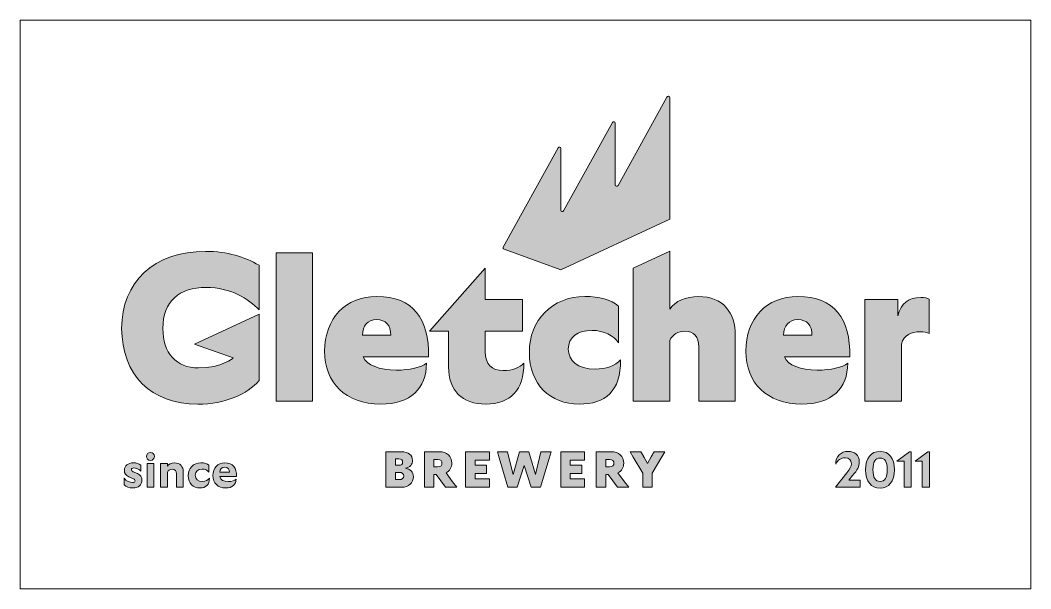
# Model space of a CAD drawing. Header units: millimetres. Extents: x 1288 to 1677, y -141 to 78.
import ezdxf

# ---------------------------------------------------------------- set-up
doc = ezdxf.new("R2010")
doc.units = ezdxf.units.MM
doc.header["$MEASUREMENT"] = 0
doc.layers.add('logo', color=7, linetype='Continuous', lineweight=0)
doc.layers.add('setka', color=7, linetype='Continuous', lineweight=0)

# ---------------------------------------------------------------- blocks, each defined once
blk = doc.blocks.new('Block_1')
at = {"layer": 'logo', "transparency": 33554687}
h = blk.add_hatch(color=7, dxfattribs=at)
h.dxf.hatch_style = 2
edge = h.paths.add_edge_path()
edge.add_spline(control_points=[(1434.13, -99.41), (1435, -99.41), (1435.66, -98.89), (1435.66, -98.02), (1435.66, -97.16), (1435, -96.64), (1434.13, -96.64), (1434.13, -96.64), (1432.53, -96.64), (1432.53, -96.64), (1432.53, -96.64), (1432.53, -99.41), (1432.53, -99.41), (1432.53, -99.41), (1434.13, -99.41), (1434.13, -99.41)], knot_values=[0, 0, 0, 0, 1, 1, 1, 2, 2, 2, 3, 3, 3, 4, 4, 4, 5, 5, 5, 5], degree=3, periodic=0)
edge = h.paths.add_edge_path()
edge.add_spline(control_points=[(1433.8, -93.9), (1434.82, -93.9), (1435.23, -93.39), (1435.23, -92.65), (1435.23, -91.9), (1434.82, -91.4), (1433.8, -91.4), (1433.8, -91.4), (1432.53, -91.4), (1432.53, -91.4), (1432.53, -91.4), (1432.53, -93.9), (1432.53, -93.9), (1432.53, -93.9), (1433.8, -93.9), (1433.8, -93.9)], knot_values=[0, 0, 0, 0, 1, 1, 1, 2, 2, 2, 3, 3, 3, 4, 4, 4, 5, 5, 5, 5], degree=3, periodic=0)
edge = h.paths.add_edge_path()
edge.add_spline(control_points=[(1428.82, -100.66), (1428.82, -100.66), (1428.82, -90.38), (1428.82, -90.38), (1428.82, -90.38), (1428.82, -88.68), (1428.82, -88.68), (1428.82, -88.68), (1434.74, -88.68), (1434.74, -88.68), (1437.54, -88.68), (1439.04, -89.91), (1439.04, -92), (1439.04, -93.39), (1438.2, -94.82), (1436.36, -95.07), (1438.38, -95.31), (1439.41, -96.66), (1439.41, -98.22), (1439.41, -100.72), (1437.73, -102.37), (1434.72, -102.37), (1434.72, -102.37), (1428.82, -102.37), (1428.82, -102.37), (1428.82, -102.37), (1428.82, -100.66), (1428.82, -100.66)], knot_values=[0, 0, 0, 0, 1, 1, 1, 2, 2, 2, 3, 3, 3, 4, 4, 4, 5, 5, 5, 6, 6, 6, 7, 7, 7, 8, 8, 8, 9, 9, 9, 9], degree=3, periodic=0)
h = blk.add_hatch(color=7, dxfattribs=at)
h.dxf.hatch_style = 2
edge = h.paths.add_edge_path()
edge.add_spline(control_points=[(1448.72, -94.45), (1450.01, -94.45), (1450.42, -93.84), (1450.42, -93.06), (1450.42, -92.28), (1450.01, -91.67), (1448.72, -91.67), (1448.72, -91.67), (1447.31, -91.67), (1447.31, -91.67), (1447.31, -91.67), (1447.31, -94.45), (1447.31, -94.45), (1447.31, -94.45), (1448.72, -94.45), (1448.72, -94.45)], knot_values=[0, 0, 0, 0, 1, 1, 1, 2, 2, 2, 3, 3, 3, 4, 4, 4, 5, 5, 5, 5], degree=3, periodic=0)
edge = h.paths.add_edge_path()
edge.add_spline(control_points=[(1443.62, -100.66), (1443.62, -100.66), (1443.62, -90.38), (1443.62, -90.38), (1443.62, -90.38), (1443.62, -88.68), (1443.62, -88.68), (1443.62, -88.68), (1449.41, -88.68), (1449.41, -88.68), (1452.26, -88.68), (1454.22, -90.54), (1454.22, -93.06), (1454.22, -94.72), (1453.36, -96.11), (1451.97, -96.85), (1451.97, -96.85), (1454.51, -100.22), (1454.51, -100.22), (1454.51, -100.22), (1456.13, -102.37), (1456.13, -102.37), (1456.13, -102.37), (1451.75, -102.37), (1451.75, -102.37), (1451.75, -102.37), (1448.21, -97.44), (1448.21, -97.44), (1448.21, -97.44), (1447.31, -97.44), (1447.31, -97.44), (1447.31, -97.44), (1447.31, -100.43), (1447.31, -100.43), (1447.31, -100.43), (1447.31, -102.37), (1447.31, -102.37), (1447.31, -102.37), (1443.62, -102.37), (1443.62, -102.37), (1443.62, -102.37), (1443.62, -100.66), (1443.62, -100.66)], knot_values=[0, 0, 0, 0, 1, 1, 1, 2, 2, 2, 3, 3, 3, 4, 4, 4, 5, 5, 5, 6, 6, 6, 7, 7, 7, 8, 8, 8, 9, 9, 9, 10, 10, 10, 11, 11, 11, 12, 12, 12, 13, 13, 13, 14, 14, 14, 14], degree=3, periodic=0)
h = blk.add_hatch(color=7, dxfattribs=at)
h.dxf.hatch_style = 2
edge = h.paths.add_edge_path()
edge.add_spline(control_points=[(1459.46, -100.66), (1459.46, -100.66), (1459.46, -90.38), (1459.46, -90.38), (1459.46, -90.38), (1459.46, -88.68), (1459.46, -88.68), (1459.46, -88.68), (1468.69, -88.68), (1468.69, -88.68), (1468.69, -88.68), (1468.69, -91.96), (1468.69, -91.96), (1468.69, -91.96), (1465.99, -91.96), (1465.99, -91.96), (1465.99, -91.96), (1463.15, -91.96), (1463.15, -91.96), (1463.15, -91.96), (1463.15, -93.8), (1463.15, -93.8), (1463.15, -93.8), (1465.62, -93.8), (1465.62, -93.8), (1465.62, -93.8), (1467.59, -93.8), (1467.59, -93.8), (1467.59, -93.8), (1467.59, -97.09), (1467.59, -97.09), (1467.59, -97.09), (1465.58, -97.09), (1465.58, -97.09), (1465.58, -97.09), (1463.15, -97.09), (1463.15, -97.09), (1463.15, -97.09), (1463.15, -99.08), (1463.15, -99.08), (1463.15, -99.08), (1465.71, -99.08), (1465.71, -99.08), (1465.71, -99.08), (1468.69, -99.08), (1468.69, -99.08), (1468.69, -99.08), (1468.69, -102.37), (1468.69, -102.37), (1468.69, -102.37), (1459.46, -102.37), (1459.46, -102.37), (1459.46, -102.37), (1459.46, -100.66), (1459.46, -100.66)], knot_values=[0, 0, 0, 0, 1, 1, 1, 2, 2, 2, 3, 3, 3, 4, 4, 4, 5, 5, 5, 6, 6, 6, 7, 7, 7, 8, 8, 8, 9, 9, 9, 10, 10, 10, 11, 11, 11, 12, 12, 12, 13, 13, 13, 14, 14, 14, 15, 15, 15, 16, 16, 16, 17, 17, 17, 18, 18, 18, 18], degree=3, periodic=0)
h = blk.add_hatch(color=7, dxfattribs=at)
h.dxf.hatch_style = 2
edge = h.paths.add_edge_path()
edge.add_spline(control_points=[(1471.81, -88.68), (1471.81, -88.68), (1475.71, -88.68), (1475.71, -88.68), (1475.71, -88.68), (1476.23, -90.91), (1476.23, -90.91), (1476.23, -90.91), (1477.8, -97.5), (1477.8, -97.5), (1477.8, -97.5), (1480.36, -88.68), (1480.36, -88.68), (1480.36, -88.68), (1483.92, -88.68), (1483.92, -88.68), (1483.92, -88.68), (1486.48, -97.5), (1486.48, -97.5), (1486.48, -97.5), (1488.04, -90.91), (1488.04, -90.91), (1488.04, -90.91), (1488.57, -88.68), (1488.57, -88.68), (1488.57, -88.68), (1492.46, -88.68), (1492.46, -88.68), (1492.46, -88.68), (1491.68, -91.32), (1491.68, -91.32), (1491.68, -91.32), (1488.42, -102.37), (1488.42, -102.37), (1488.42, -102.37), (1484.86, -102.37), (1484.86, -102.37), (1484.86, -102.37), (1482.14, -93.94), (1482.14, -93.94), (1482.14, -93.94), (1479.42, -102.37), (1479.42, -102.37), (1479.42, -102.37), (1475.86, -102.37), (1475.86, -102.37), (1475.86, -102.37), (1472.5, -90.99), (1472.5, -90.99), (1472.5, -90.99), (1471.81, -88.68), (1471.81, -88.68)], knot_values=[0, 0, 0, 0, 1, 1, 1, 2, 2, 2, 3, 3, 3, 4, 4, 4, 5, 5, 5, 6, 6, 6, 7, 7, 7, 8, 8, 8, 9, 9, 9, 10, 10, 10, 11, 11, 11, 12, 12, 12, 13, 13, 13, 14, 14, 14, 15, 15, 15, 16, 16, 16, 17, 17, 17, 17], degree=3, periodic=0)
h = blk.add_hatch(color=7, dxfattribs=at)
h.dxf.hatch_style = 2
edge = h.paths.add_edge_path()
edge.add_spline(control_points=[(1496.18, -100.66), (1496.18, -100.66), (1496.18, -90.38), (1496.18, -90.38), (1496.18, -90.38), (1496.18, -88.68), (1496.18, -88.68), (1496.18, -88.68), (1505.41, -88.68), (1505.41, -88.68), (1505.41, -88.68), (1505.41, -91.96), (1505.41, -91.96), (1505.41, -91.96), (1502.71, -91.96), (1502.71, -91.96), (1502.71, -91.96), (1499.87, -91.96), (1499.87, -91.96), (1499.87, -91.96), (1499.87, -93.8), (1499.87, -93.8), (1499.87, -93.8), (1502.34, -93.8), (1502.34, -93.8), (1502.34, -93.8), (1504.31, -93.8), (1504.31, -93.8), (1504.31, -93.8), (1504.31, -97.09), (1504.31, -97.09), (1504.31, -97.09), (1502.3, -97.09), (1502.3, -97.09), (1502.3, -97.09), (1499.87, -97.09), (1499.87, -97.09), (1499.87, -97.09), (1499.87, -99.08), (1499.87, -99.08), (1499.87, -99.08), (1502.44, -99.08), (1502.44, -99.08), (1502.44, -99.08), (1505.41, -99.08), (1505.41, -99.08), (1505.41, -99.08), (1505.41, -102.37), (1505.41, -102.37), (1505.41, -102.37), (1496.18, -102.37), (1496.18, -102.37), (1496.18, -102.37), (1496.18, -100.66), (1496.18, -100.66)], knot_values=[0, 0, 0, 0, 1, 1, 1, 2, 2, 2, 3, 3, 3, 4, 4, 4, 5, 5, 5, 6, 6, 6, 7, 7, 7, 8, 8, 8, 9, 9, 9, 10, 10, 10, 11, 11, 11, 12, 12, 12, 13, 13, 13, 14, 14, 14, 15, 15, 15, 16, 16, 16, 17, 17, 17, 18, 18, 18, 18], degree=3, periodic=0)
h = blk.add_hatch(color=7, dxfattribs=at)
h.dxf.hatch_style = 2
edge = h.paths.add_edge_path()
edge.add_spline(control_points=[(1515.01, -94.45), (1516.3, -94.45), (1516.71, -93.84), (1516.71, -93.06), (1516.71, -92.28), (1516.3, -91.67), (1515.01, -91.67), (1515.01, -91.67), (1513.6, -91.67), (1513.6, -91.67), (1513.6, -91.67), (1513.6, -94.45), (1513.6, -94.45), (1513.6, -94.45), (1515.01, -94.45), (1515.01, -94.45)], knot_values=[0, 0, 0, 0, 1, 1, 1, 2, 2, 2, 3, 3, 3, 4, 4, 4, 5, 5, 5, 5], degree=3, periodic=0)
edge = h.paths.add_edge_path()
edge.add_spline(control_points=[(1509.9, -100.66), (1509.9, -100.66), (1509.9, -90.38), (1509.9, -90.38), (1509.9, -90.38), (1509.9, -88.68), (1509.9, -88.68), (1509.9, -88.68), (1515.69, -88.68), (1515.69, -88.68), (1518.55, -88.68), (1520.5, -90.54), (1520.5, -93.06), (1520.5, -94.72), (1519.64, -96.11), (1518.25, -96.85), (1518.25, -96.85), (1520.8, -100.22), (1520.8, -100.22), (1520.8, -100.22), (1522.42, -102.37), (1522.42, -102.37), (1522.42, -102.37), (1518.04, -102.37), (1518.04, -102.37), (1518.04, -102.37), (1514.5, -97.44), (1514.5, -97.44), (1514.5, -97.44), (1513.6, -97.44), (1513.6, -97.44), (1513.6, -97.44), (1513.6, -100.43), (1513.6, -100.43), (1513.6, -100.43), (1513.6, -102.37), (1513.6, -102.37), (1513.6, -102.37), (1509.9, -102.37), (1509.9, -102.37), (1509.9, -102.37), (1509.9, -100.66), (1509.9, -100.66)], knot_values=[0, 0, 0, 0, 1, 1, 1, 2, 2, 2, 3, 3, 3, 4, 4, 4, 5, 5, 5, 6, 6, 6, 7, 7, 7, 8, 8, 8, 9, 9, 9, 10, 10, 10, 11, 11, 11, 12, 12, 12, 13, 13, 13, 14, 14, 14, 14], degree=3, periodic=0)
h = blk.add_hatch(color=7, dxfattribs=at)
h.dxf.hatch_style = 2
edge = h.paths.add_edge_path()
edge.add_spline(control_points=[(1527.8, -100.45), (1527.8, -100.45), (1527.8, -96.93), (1527.8, -96.93), (1527.8, -96.93), (1524.16, -90.79), (1524.16, -90.79), (1524.16, -90.79), (1522.91, -88.68), (1522.91, -88.68), (1522.91, -88.68), (1527.09, -88.68), (1527.09, -88.68), (1527.09, -88.68), (1527.95, -90.18), (1527.95, -90.18), (1527.95, -90.18), (1527.95, -90.18), (1528.34, -90.87), (1528.34, -90.87), (1529.65, -93.16), (1529.65, -93.16), (1529.65, -93.16), (1531.1, -90.63), (1531.1, -90.63), (1531.1, -90.63), (1531.43, -90.05), (1531.43, -90.05), (1531.43, -90.05), (1531.43, -90.05), (1532.22, -88.68), (1532.22, -88.68), (1536.38, -88.68), (1536.38, -88.68), (1536.38, -88.68), (1535.19, -90.69), (1535.19, -90.69), (1535.19, -90.69), (1531.49, -96.93), (1531.49, -96.93), (1531.49, -96.93), (1531.49, -100.66), (1531.49, -100.66), (1531.49, -100.66), (1531.49, -102.37), (1531.49, -102.37), (1531.49, -102.37), (1527.8, -102.37), (1527.8, -102.37), (1527.8, -102.37), (1527.8, -100.45), (1527.8, -100.45)], knot_values=[0, 0, 0, 0, 1, 1, 1, 2, 2, 2, 3, 3, 3, 4, 4, 4, 5, 5, 5, 6, 6, 6, 7, 7, 7, 8, 8, 8, 9, 9, 9, 10, 10, 10, 11, 11, 11, 12, 12, 12, 13, 13, 13, 14, 14, 14, 15, 15, 15, 16, 16, 16, 17, 17, 17, 17], degree=3, periodic=0)
at = {"layer": 'logo'}
for points, knots in [([(1428.82, -100.66), (1428.82, -100.66), (1428.82, -90.38), (1428.82, -90.38), (1428.82, -90.38), (1428.82, -88.68), (1428.82, -88.68), (1428.82, -88.68), (1434.74, -88.68), (1434.74, -88.68), (1437.54, -88.68), (1439.04, -89.91), (1439.04, -92), (1439.04, -93.39), (1438.2, -94.82), (1436.36, -95.07), (1438.38, -95.31), (1439.41, -96.66), (1439.41, -98.22), (1439.41, -100.72), (1437.73, -102.37), (1434.72, -102.37), (1434.72, -102.37), (1428.82, -102.37), (1428.82, -102.37), (1428.82, -102.37), (1428.82, -100.66), (1428.82, -100.66)], [0, 0, 0, 0, 1, 1, 1, 2, 2, 2, 3, 3, 3, 4, 4, 4, 5, 5, 5, 6, 6, 6, 7, 7, 7, 8, 8, 8, 9, 9, 9, 9]), ([(1443.62, -100.66), (1443.62, -100.66), (1443.62, -90.38), (1443.62, -90.38), (1443.62, -90.38), (1443.62, -88.68), (1443.62, -88.68), (1443.62, -88.68), (1449.41, -88.68), (1449.41, -88.68), (1452.26, -88.68), (1454.22, -90.54), (1454.22, -93.06), (1454.22, -94.72), (1453.36, -96.11), (1451.97, -96.85), (1451.97, -96.85), (1454.51, -100.22), (1454.51, -100.22), (1454.51, -100.22), (1456.13, -102.37), (1456.13, -102.37), (1456.13, -102.37), (1451.75, -102.37), (1451.75, -102.37), (1451.75, -102.37), (1448.21, -97.44), (1448.21, -97.44), (1448.21, -97.44), (1447.31, -97.44), (1447.31, -97.44), (1447.31, -97.44), (1447.31, -100.43), (1447.31, -100.43), (1447.31, -100.43), (1447.31, -102.37), (1447.31, -102.37), (1447.31, -102.37), (1443.62, -102.37), (1443.62, -102.37), (1443.62, -102.37), (1443.62, -100.66), (1443.62, -100.66)], [0, 0, 0, 0, 1, 1, 1, 2, 2, 2, 3, 3, 3, 4, 4, 4, 5, 5, 5, 6, 6, 6, 7, 7, 7, 8, 8, 8, 9, 9, 9, 10, 10, 10, 11, 11, 11, 12, 12, 12, 13, 13, 13, 14, 14, 14, 14]), ([(1459.46, -100.66), (1459.46, -100.66), (1459.46, -90.38), (1459.46, -90.38), (1459.46, -90.38), (1459.46, -88.68), (1459.46, -88.68), (1459.46, -88.68), (1468.69, -88.68), (1468.69, -88.68), (1468.69, -88.68), (1468.69, -91.96), (1468.69, -91.96), (1468.69, -91.96), (1465.99, -91.96), (1465.99, -91.96), (1465.99, -91.96), (1463.15, -91.96), (1463.15, -91.96), (1463.15, -91.96), (1463.15, -93.8), (1463.15, -93.8), (1463.15, -93.8), (1465.62, -93.8), (1465.62, -93.8), (1465.62, -93.8), (1467.59, -93.8), (1467.59, -93.8), (1467.59, -93.8), (1467.59, -97.09), (1467.59, -97.09), (1467.59, -97.09), (1465.58, -97.09), (1465.58, -97.09), (1465.58, -97.09), (1463.15, -97.09), (1463.15, -97.09), (1463.15, -97.09), (1463.15, -99.08), (1463.15, -99.08), (1463.15, -99.08), (1465.71, -99.08), (1465.71, -99.08), (1465.71, -99.08), (1468.69, -99.08), (1468.69, -99.08), (1468.69, -99.08), (1468.69, -102.37), (1468.69, -102.37), (1468.69, -102.37), (1459.46, -102.37), (1459.46, -102.37), (1459.46, -102.37), (1459.46, -100.66), (1459.46, -100.66)], [0, 0, 0, 0, 1, 1, 1, 2, 2, 2, 3, 3, 3, 4, 4, 4, 5, 5, 5, 6, 6, 6, 7, 7, 7, 8, 8, 8, 9, 9, 9, 10, 10, 10, 11, 11, 11, 12, 12, 12, 13, 13, 13, 14, 14, 14, 15, 15, 15, 16, 16, 16, 17, 17, 17, 18, 18, 18, 18]), ([(1471.81, -88.68), (1471.81, -88.68), (1475.71, -88.68), (1475.71, -88.68), (1475.71, -88.68), (1476.23, -90.91), (1476.23, -90.91), (1476.23, -90.91), (1477.8, -97.5), (1477.8, -97.5), (1477.8, -97.5), (1480.36, -88.68), (1480.36, -88.68), (1480.36, -88.68), (1483.92, -88.68), (1483.92, -88.68), (1483.92, -88.68), (1486.48, -97.5), (1486.48, -97.5), (1486.48, -97.5), (1488.04, -90.91), (1488.04, -90.91), (1488.04, -90.91), (1488.57, -88.68), (1488.57, -88.68), (1488.57, -88.68), (1492.46, -88.68), (1492.46, -88.68), (1492.46, -88.68), (1491.68, -91.32), (1491.68, -91.32), (1491.68, -91.32), (1488.42, -102.37), (1488.42, -102.37), (1488.42, -102.37), (1484.86, -102.37), (1484.86, -102.37), (1484.86, -102.37), (1482.14, -93.94), (1482.14, -93.94), (1482.14, -93.94), (1479.42, -102.37), (1479.42, -102.37), (1479.42, -102.37), (1475.86, -102.37), (1475.86, -102.37), (1475.86, -102.37), (1472.5, -90.99), (1472.5, -90.99), (1472.5, -90.99), (1471.81, -88.68), (1471.81, -88.68)], [0, 0, 0, 0, 1, 1, 1, 2, 2, 2, 3, 3, 3, 4, 4, 4, 5, 5, 5, 6, 6, 6, 7, 7, 7, 8, 8, 8, 9, 9, 9, 10, 10, 10, 11, 11, 11, 12, 12, 12, 13, 13, 13, 14, 14, 14, 15, 15, 15, 16, 16, 16, 17, 17, 17, 17]), ([(1496.18, -100.66), (1496.18, -100.66), (1496.18, -90.38), (1496.18, -90.38), (1496.18, -90.38), (1496.18, -88.68), (1496.18, -88.68), (1496.18, -88.68), (1505.41, -88.68), (1505.41, -88.68), (1505.41, -88.68), (1505.41, -91.96), (1505.41, -91.96), (1505.41, -91.96), (1502.71, -91.96), (1502.71, -91.96), (1502.71, -91.96), (1499.87, -91.96), (1499.87, -91.96), (1499.87, -91.96), (1499.87, -93.8), (1499.87, -93.8), (1499.87, -93.8), (1502.34, -93.8), (1502.34, -93.8), (1502.34, -93.8), (1504.31, -93.8), (1504.31, -93.8), (1504.31, -93.8), (1504.31, -97.09), (1504.31, -97.09), (1504.31, -97.09), (1502.3, -97.09), (1502.3, -97.09), (1502.3, -97.09), (1499.87, -97.09), (1499.87, -97.09), (1499.87, -97.09), (1499.87, -99.08), (1499.87, -99.08), (1499.87, -99.08), (1502.44, -99.08), (1502.44, -99.08), (1502.44, -99.08), (1505.41, -99.08), (1505.41, -99.08), (1505.41, -99.08), (1505.41, -102.37), (1505.41, -102.37), (1505.41, -102.37), (1496.18, -102.37), (1496.18, -102.37), (1496.18, -102.37), (1496.18, -100.66), (1496.18, -100.66)], [0, 0, 0, 0, 1, 1, 1, 2, 2, 2, 3, 3, 3, 4, 4, 4, 5, 5, 5, 6, 6, 6, 7, 7, 7, 8, 8, 8, 9, 9, 9, 10, 10, 10, 11, 11, 11, 12, 12, 12, 13, 13, 13, 14, 14, 14, 15, 15, 15, 16, 16, 16, 17, 17, 17, 18, 18, 18, 18]), ([(1509.9, -100.66), (1509.9, -100.66), (1509.9, -90.38), (1509.9, -90.38), (1509.9, -90.38), (1509.9, -88.68), (1509.9, -88.68), (1509.9, -88.68), (1515.69, -88.68), (1515.69, -88.68), (1518.55, -88.68), (1520.5, -90.54), (1520.5, -93.06), (1520.5, -94.72), (1519.64, -96.11), (1518.25, -96.85), (1518.25, -96.85), (1520.8, -100.22), (1520.8, -100.22), (1520.8, -100.22), (1522.42, -102.37), (1522.42, -102.37), (1522.42, -102.37), (1518.04, -102.37), (1518.04, -102.37), (1518.04, -102.37), (1514.5, -97.44), (1514.5, -97.44), (1514.5, -97.44), (1513.6, -97.44), (1513.6, -97.44), (1513.6, -97.44), (1513.6, -100.43), (1513.6, -100.43), (1513.6, -100.43), (1513.6, -102.37), (1513.6, -102.37), (1513.6, -102.37), (1509.9, -102.37), (1509.9, -102.37), (1509.9, -102.37), (1509.9, -100.66), (1509.9, -100.66)], [0, 0, 0, 0, 1, 1, 1, 2, 2, 2, 3, 3, 3, 4, 4, 4, 5, 5, 5, 6, 6, 6, 7, 7, 7, 8, 8, 8, 9, 9, 9, 10, 10, 10, 11, 11, 11, 12, 12, 12, 13, 13, 13, 14, 14, 14, 14]), ([(1527.8, -100.45), (1527.8, -100.45), (1527.8, -96.93), (1527.8, -96.93), (1527.8, -96.93), (1524.16, -90.79), (1524.16, -90.79), (1524.16, -90.79), (1522.91, -88.68), (1522.91, -88.68), (1522.91, -88.68), (1527.09, -88.68), (1527.09, -88.68), (1527.09, -88.68), (1527.95, -90.18), (1527.95, -90.18), (1527.95, -90.18), (1527.95, -90.18), (1528.34, -90.87), (1528.34, -90.87), (1529.65, -93.16), (1529.65, -93.16), (1529.65, -93.16), (1531.1, -90.63), (1531.1, -90.63), (1531.1, -90.63), (1531.43, -90.05), (1531.43, -90.05), (1531.43, -90.05), (1531.43, -90.05), (1532.22, -88.68), (1532.22, -88.68), (1536.38, -88.68), (1536.38, -88.68), (1536.38, -88.68), (1535.19, -90.69), (1535.19, -90.69), (1535.19, -90.69), (1531.49, -96.93), (1531.49, -96.93), (1531.49, -96.93), (1531.49, -100.66), (1531.49, -100.66), (1531.49, -100.66), (1531.49, -102.37), (1531.49, -102.37), (1531.49, -102.37), (1527.8, -102.37), (1527.8, -102.37), (1527.8, -102.37), (1527.8, -100.45), (1527.8, -100.45)], [0, 0, 0, 0, 1, 1, 1, 2, 2, 2, 3, 3, 3, 4, 4, 4, 5, 5, 5, 6, 6, 6, 7, 7, 7, 8, 8, 8, 9, 9, 9, 10, 10, 10, 11, 11, 11, 12, 12, 12, 13, 13, 13, 14, 14, 14, 15, 15, 15, 16, 16, 16, 17, 17, 17, 17]), ([(1433.8, -93.9), (1434.82, -93.9), (1435.23, -93.39), (1435.23, -92.65), (1435.23, -91.9), (1434.82, -91.4), (1433.8, -91.4), (1433.8, -91.4), (1432.53, -91.4), (1432.53, -91.4), (1432.53, -91.4), (1432.53, -93.9), (1432.53, -93.9), (1432.53, -93.9), (1433.8, -93.9), (1433.8, -93.9)], [0, 0, 0, 0, 1, 1, 1, 2, 2, 2, 3, 3, 3, 4, 4, 4, 5, 5, 5, 5]), ([(1448.72, -94.45), (1450.01, -94.45), (1450.42, -93.84), (1450.42, -93.06), (1450.42, -92.28), (1450.01, -91.67), (1448.72, -91.67), (1448.72, -91.67), (1447.31, -91.67), (1447.31, -91.67), (1447.31, -91.67), (1447.31, -94.45), (1447.31, -94.45), (1447.31, -94.45), (1448.72, -94.45), (1448.72, -94.45)], [0, 0, 0, 0, 1, 1, 1, 2, 2, 2, 3, 3, 3, 4, 4, 4, 5, 5, 5, 5]), ([(1515.01, -94.45), (1516.3, -94.45), (1516.71, -93.84), (1516.71, -93.06), (1516.71, -92.28), (1516.3, -91.67), (1515.01, -91.67), (1515.01, -91.67), (1513.6, -91.67), (1513.6, -91.67), (1513.6, -91.67), (1513.6, -94.45), (1513.6, -94.45), (1513.6, -94.45), (1515.01, -94.45), (1515.01, -94.45)], [0, 0, 0, 0, 1, 1, 1, 2, 2, 2, 3, 3, 3, 4, 4, 4, 5, 5, 5, 5]), ([(1434.13, -99.41), (1435, -99.41), (1435.66, -98.89), (1435.66, -98.02), (1435.66, -97.16), (1435, -96.64), (1434.13, -96.64), (1434.13, -96.64), (1432.53, -96.64), (1432.53, -96.64), (1432.53, -96.64), (1432.53, -99.41), (1432.53, -99.41), (1432.53, -99.41), (1434.13, -99.41), (1434.13, -99.41)], [0, 0, 0, 0, 1, 1, 1, 2, 2, 2, 3, 3, 3, 4, 4, 4, 5, 5, 5, 5])]:
    blk.add_open_spline(points, degree=3, knots=knots, dxfattribs=at)
blk = doc.blocks.new('Block_3')
at = {"layer": 'logo', "transparency": 33554687}
h = blk.add_hatch(color=7, dxfattribs=at)
h.dxf.hatch_style = 2
edge = h.paths.add_edge_path()
edge.add_spline(control_points=[(1336.73, -100.97), (1336.73, -100.97), (1336.73, -95.57), (1336.73, -95.57), (1336.73, -95.57), (1336.73, -93.23), (1336.73, -93.23), (1336.73, -93.23), (1339.33, -93.23), (1339.33, -93.23), (1339.33, -93.23), (1339.33, -100.84), (1339.33, -100.84), (1339.33, -100.84), (1339.33, -102.36), (1339.33, -102.36), (1339.33, -102.36), (1336.73, -102.36), (1336.73, -102.36), (1336.73, -102.36), (1336.73, -100.97), (1336.73, -100.97)], knot_values=[0, 0, 0, 0, 1, 1, 1, 2, 2, 2, 3, 3, 3, 4, 4, 4, 5, 5, 5, 6, 6, 6, 7, 7, 7, 7], degree=3, periodic=0)
edge = h.paths.add_edge_path()
edge.add_spline(control_points=[(1338.03, -88.95), (1338.92, -88.95), (1339.58, -89.62), (1339.58, -90.47), (1339.58, -91.36), (1338.92, -91.99), (1338.03, -91.99), (1337.14, -91.99), (1336.47, -91.36), (1336.47, -90.47), (1336.47, -89.62), (1337.14, -88.95), (1338.03, -88.95)], knot_values=[0, 0, 0, 0, 1, 1, 1, 2, 2, 2, 3, 3, 3, 4, 4, 4, 4], degree=3, periodic=0)
h = blk.add_hatch(color=7, dxfattribs=at)
h.dxf.hatch_style = 2
edge = h.paths.add_edge_path()
edge.add_spline(control_points=[(1327.86, -101.44), (1327.86, -101.44), (1327.86, -98.9), (1327.86, -98.9), (1328.68, -99.9), (1330.1, -100.58), (1331.12, -100.58), (1331.75, -100.58), (1332.08, -100.33), (1332.08, -99.86), (1332.08, -99.45), (1331.9, -99.27), (1331.44, -99.07), (1331.44, -99.07), (1329.73, -98.31), (1329.73, -98.31), (1328.56, -97.77), (1327.97, -96.99), (1327.97, -95.79), (1327.97, -94.14), (1329.43, -92.95), (1331.47, -92.95), (1332.64, -92.95), (1333.53, -93.21), (1334.34, -93.82), (1334.34, -93.82), (1334.34, -96.18), (1334.34, -96.18), (1333.75, -95.51), (1332.45, -94.92), (1331.56, -94.92), (1331.01, -94.92), (1330.68, -95.16), (1330.68, -95.57), (1330.68, -95.94), (1330.9, -96.14), (1331.38, -96.36), (1331.38, -96.36), (1333.05, -97.1), (1333.05, -97.1), (1334.21, -97.62), (1334.77, -98.42), (1334.77, -99.66), (1334.77, -101.42), (1333.29, -102.64), (1331.21, -102.64), (1329.86, -102.64), (1328.73, -102.25), (1327.86, -101.44)], knot_values=[0, 0, 0, 0, 1, 1, 1, 2, 2, 2, 3, 3, 3, 4, 4, 4, 5, 5, 5, 6, 6, 6, 7, 7, 7, 8, 8, 8, 9, 9, 9, 10, 10, 10, 11, 11, 11, 12, 12, 12, 13, 13, 13, 14, 14, 14, 15, 15, 15, 16, 16, 16, 16], degree=3, periodic=0)
h = blk.add_hatch(color=7, dxfattribs=at)
h.dxf.hatch_style = 2
edge = h.paths.add_edge_path()
edge.add_spline(control_points=[(1348.09, -100.97), (1348.09, -100.97), (1348.09, -97.25), (1348.09, -97.25), (1348.09, -96.08), (1347.46, -95.42), (1346.38, -95.42), (1345.51, -95.42), (1344.9, -95.82), (1344.55, -96.6), (1344.55, -96.6), (1344.55, -100.84), (1344.55, -100.84), (1344.55, -100.84), (1344.55, -102.36), (1344.55, -102.36), (1344.55, -102.36), (1341.96, -102.36), (1341.96, -102.36), (1341.96, -102.36), (1341.96, -100.97), (1341.96, -100.97), (1341.96, -100.97), (1341.96, -95.57), (1341.96, -95.57), (1341.96, -95.57), (1341.96, -93.23), (1341.96, -93.23), (1341.96, -93.23), (1344.55, -93.23), (1344.55, -93.23), (1344.55, -93.23), (1344.55, -94.27), (1344.55, -94.27), (1345.09, -93.44), (1346.03, -92.95), (1347.27, -92.95), (1349.49, -92.95), (1350.68, -94.38), (1350.68, -96.45), (1350.68, -96.45), (1350.68, -100.88), (1350.68, -100.88), (1350.68, -100.88), (1350.68, -102.36), (1350.68, -102.36), (1350.68, -102.36), (1348.09, -102.36), (1348.09, -102.36), (1348.09, -102.36), (1348.09, -100.97), (1348.09, -100.97)], knot_values=[0, 0, 0, 0, 1, 1, 1, 2, 2, 2, 3, 3, 3, 4, 4, 4, 5, 5, 5, 6, 6, 6, 7, 7, 7, 8, 8, 8, 9, 9, 9, 10, 10, 10, 11, 11, 11, 12, 12, 12, 13, 13, 13, 14, 14, 14, 15, 15, 15, 16, 16, 16, 17, 17, 17, 17], degree=3, periodic=0)
h = blk.add_hatch(color=7, dxfattribs=at)
h.dxf.hatch_style = 2
edge = h.paths.add_edge_path()
edge.add_spline(control_points=[(1352.59, -97.9), (1352.59, -95.03), (1354.59, -92.95), (1357.49, -92.95), (1358.83, -92.95), (1359.85, -93.27), (1360.57, -93.88), (1360.57, -93.88), (1360.57, -96.6), (1360.57, -96.6), (1360.07, -95.88), (1359.14, -95.34), (1357.92, -95.34), (1356.35, -95.34), (1355.33, -96.23), (1355.33, -97.71), (1355.33, -99.14), (1356.35, -100.14), (1358.16, -100.14), (1359.29, -100.14), (1360.24, -99.7), (1360.77, -98.9), (1360.77, -101.47), (1359.44, -102.64), (1357.11, -102.64), (1354.46, -102.64), (1352.59, -100.84), (1352.59, -97.9)], knot_values=[0, 0, 0, 0, 1, 1, 1, 2, 2, 2, 3, 3, 3, 4, 4, 4, 5, 5, 5, 6, 6, 6, 7, 7, 7, 8, 8, 8, 9, 9, 9, 9], degree=3, periodic=0)
h = blk.add_hatch(color=7, dxfattribs=at)
h.dxf.hatch_style = 2
edge = h.paths.add_edge_path()
edge.add_spline(control_points=[(1368.53, -96.57), (1368.53, -95.49), (1367.92, -94.66), (1366.68, -94.66), (1365.55, -94.66), (1364.87, -95.42), (1364.79, -96.57), (1364.79, -96.57), (1368.53, -96.57), (1368.53, -96.57)], knot_values=[0, 0, 0, 0, 1, 1, 1, 2, 2, 2, 3, 3, 3, 3], degree=3, periodic=0)
edge = h.paths.add_edge_path()
edge.add_spline(control_points=[(1362.13, -97.86), (1362.13, -94.95), (1363.87, -92.95), (1366.7, -92.95), (1369.77, -92.95), (1371.29, -94.86), (1371.24, -98.2), (1371.24, -98.2), (1364.81, -98.2), (1364.81, -98.2), (1364.98, -99.53), (1366.35, -100.2), (1368.11, -100.2), (1369.39, -100.2), (1370.55, -99.83), (1371.07, -99.2), (1371.07, -101.33), (1369.63, -102.64), (1367.03, -102.64), (1364.03, -102.64), (1362.13, -100.81), (1362.13, -97.86)], knot_values=[0, 0, 0, 0, 1, 1, 1, 2, 2, 2, 3, 3, 3, 4, 4, 4, 5, 5, 5, 6, 6, 6, 7, 7, 7, 7], degree=3, periodic=0)
at = {"layer": 'logo'}
for points, knots in [([(1338.03, -88.95), (1338.92, -88.95), (1339.58, -89.62), (1339.58, -90.47), (1339.58, -91.36), (1338.92, -91.99), (1338.03, -91.99), (1337.14, -91.99), (1336.47, -91.36), (1336.47, -90.47), (1336.47, -89.62), (1337.14, -88.95), (1338.03, -88.95)], [0, 0, 0, 0, 1, 1, 1, 2, 2, 2, 3, 3, 3, 4, 4, 4, 4]), ([(1327.86, -101.44), (1327.86, -101.44), (1327.86, -98.9), (1327.86, -98.9), (1328.68, -99.9), (1330.1, -100.58), (1331.12, -100.58), (1331.75, -100.58), (1332.08, -100.33), (1332.08, -99.86), (1332.08, -99.45), (1331.9, -99.27), (1331.44, -99.07), (1331.44, -99.07), (1329.73, -98.31), (1329.73, -98.31), (1328.56, -97.77), (1327.97, -96.99), (1327.97, -95.79), (1327.97, -94.14), (1329.43, -92.95), (1331.47, -92.95), (1332.64, -92.95), (1333.53, -93.21), (1334.34, -93.82), (1334.34, -93.82), (1334.34, -96.18), (1334.34, -96.18), (1333.75, -95.51), (1332.45, -94.92), (1331.56, -94.92), (1331.01, -94.92), (1330.68, -95.16), (1330.68, -95.57), (1330.68, -95.94), (1330.9, -96.14), (1331.38, -96.36), (1331.38, -96.36), (1333.05, -97.1), (1333.05, -97.1), (1334.21, -97.62), (1334.77, -98.42), (1334.77, -99.66), (1334.77, -101.42), (1333.29, -102.64), (1331.21, -102.64), (1329.86, -102.64), (1328.73, -102.25), (1327.86, -101.44)], [0, 0, 0, 0, 1, 1, 1, 2, 2, 2, 3, 3, 3, 4, 4, 4, 5, 5, 5, 6, 6, 6, 7, 7, 7, 8, 8, 8, 9, 9, 9, 10, 10, 10, 11, 11, 11, 12, 12, 12, 13, 13, 13, 14, 14, 14, 15, 15, 15, 16, 16, 16, 16]), ([(1336.73, -100.97), (1336.73, -100.97), (1336.73, -95.57), (1336.73, -95.57), (1336.73, -95.57), (1336.73, -93.23), (1336.73, -93.23), (1336.73, -93.23), (1339.33, -93.23), (1339.33, -93.23), (1339.33, -93.23), (1339.33, -100.84), (1339.33, -100.84), (1339.33, -100.84), (1339.33, -102.36), (1339.33, -102.36), (1339.33, -102.36), (1336.73, -102.36), (1336.73, -102.36), (1336.73, -102.36), (1336.73, -100.97), (1336.73, -100.97)], [0, 0, 0, 0, 1, 1, 1, 2, 2, 2, 3, 3, 3, 4, 4, 4, 5, 5, 5, 6, 6, 6, 7, 7, 7, 7]), ([(1348.09, -100.97), (1348.09, -100.97), (1348.09, -97.25), (1348.09, -97.25), (1348.09, -96.08), (1347.46, -95.42), (1346.38, -95.42), (1345.51, -95.42), (1344.9, -95.82), (1344.55, -96.6), (1344.55, -96.6), (1344.55, -100.84), (1344.55, -100.84), (1344.55, -100.84), (1344.55, -102.36), (1344.55, -102.36), (1344.55, -102.36), (1341.96, -102.36), (1341.96, -102.36), (1341.96, -102.36), (1341.96, -100.97), (1341.96, -100.97), (1341.96, -100.97), (1341.96, -95.57), (1341.96, -95.57), (1341.96, -95.57), (1341.96, -93.23), (1341.96, -93.23), (1341.96, -93.23), (1344.55, -93.23), (1344.55, -93.23), (1344.55, -93.23), (1344.55, -94.27), (1344.55, -94.27), (1345.09, -93.44), (1346.03, -92.95), (1347.27, -92.95), (1349.49, -92.95), (1350.68, -94.38), (1350.68, -96.45), (1350.68, -96.45), (1350.68, -100.88), (1350.68, -100.88), (1350.68, -100.88), (1350.68, -102.36), (1350.68, -102.36), (1350.68, -102.36), (1348.09, -102.36), (1348.09, -102.36), (1348.09, -102.36), (1348.09, -100.97), (1348.09, -100.97)], [0, 0, 0, 0, 1, 1, 1, 2, 2, 2, 3, 3, 3, 4, 4, 4, 5, 5, 5, 6, 6, 6, 7, 7, 7, 8, 8, 8, 9, 9, 9, 10, 10, 10, 11, 11, 11, 12, 12, 12, 13, 13, 13, 14, 14, 14, 15, 15, 15, 16, 16, 16, 17, 17, 17, 17]), ([(1352.59, -97.9), (1352.59, -95.03), (1354.59, -92.95), (1357.49, -92.95), (1358.83, -92.95), (1359.85, -93.27), (1360.57, -93.88), (1360.57, -93.88), (1360.57, -96.6), (1360.57, -96.6), (1360.07, -95.88), (1359.14, -95.34), (1357.92, -95.34), (1356.35, -95.34), (1355.33, -96.23), (1355.33, -97.71), (1355.33, -99.14), (1356.35, -100.14), (1358.16, -100.14), (1359.29, -100.14), (1360.24, -99.7), (1360.77, -98.9), (1360.77, -101.47), (1359.44, -102.64), (1357.11, -102.64), (1354.46, -102.64), (1352.59, -100.84), (1352.59, -97.9)], [0, 0, 0, 0, 1, 1, 1, 2, 2, 2, 3, 3, 3, 4, 4, 4, 5, 5, 5, 6, 6, 6, 7, 7, 7, 8, 8, 8, 9, 9, 9, 9]), ([(1362.13, -97.86), (1362.13, -94.95), (1363.87, -92.95), (1366.7, -92.95), (1369.77, -92.95), (1371.29, -94.86), (1371.24, -98.2), (1371.24, -98.2), (1364.81, -98.2), (1364.81, -98.2), (1364.98, -99.53), (1366.35, -100.2), (1368.11, -100.2), (1369.39, -100.2), (1370.55, -99.83), (1371.07, -99.2), (1371.07, -101.33), (1369.63, -102.64), (1367.03, -102.64), (1364.03, -102.64), (1362.13, -100.81), (1362.13, -97.86)], [0, 0, 0, 0, 1, 1, 1, 2, 2, 2, 3, 3, 3, 4, 4, 4, 5, 5, 5, 6, 6, 6, 7, 7, 7, 7]), ([(1368.53, -96.57), (1368.53, -95.49), (1367.92, -94.66), (1366.68, -94.66), (1365.55, -94.66), (1364.87, -95.42), (1364.79, -96.57), (1364.79, -96.57), (1368.53, -96.57), (1368.53, -96.57)], [0, 0, 0, 0, 1, 1, 1, 2, 2, 2, 3, 3, 3, 3])]:
    blk.add_open_spline(points, degree=3, knots=knots, dxfattribs=at)
blk = doc.blocks.new('Block_2')
at = {"layer": 'logo'}
blk.add_blockref('Block_3', (0, 0), dxfattribs=at)
blk = doc.blocks.new('Block_4')
at = {"layer": 'logo', "transparency": 33554687}
h = blk.add_hatch(color=7, dxfattribs=at)
h.dxf.hatch_style = 2
edge = h.paths.add_edge_path()
edge.add_spline(control_points=[(1608.27, -93.32), (1608.27, -91.89), (1607.29, -91.04), (1605.84, -91.04), (1604.25, -91.04), (1602.99, -91.85), (1602.22, -93.41), (1602.24, -90.38), (1604.17, -88.56), (1607.02, -88.56), (1609.47, -88.56), (1611.29, -89.94), (1611.29, -92.58), (1611.29, -94.34), (1610.59, -95.7), (1608.74, -97.88), (1608.74, -97.88), (1607.23, -99.66), (1607.23, -99.66), (1607.23, -99.66), (1611.58, -99.66), (1611.58, -99.66), (1611.58, -99.66), (1611.58, -102.38), (1611.58, -102.38), (1611.58, -102.38), (1602.09, -102.38), (1602.09, -102.38), (1602.09, -102.38), (1606.47, -96.82), (1606.47, -96.82), (1607.73, -95.27), (1608.27, -94.5), (1608.27, -93.32)], knot_values=[0, 0, 0, 0, 1, 1, 1, 2, 2, 2, 3, 3, 3, 4, 4, 4, 5, 5, 5, 6, 6, 6, 7, 7, 7, 8, 8, 8, 9, 9, 9, 10, 10, 10, 11, 11, 11, 11], degree=3, periodic=0)
h = blk.add_hatch(color=7, dxfattribs=at)
h.dxf.hatch_style = 2
edge = h.paths.add_edge_path()
edge.add_spline(control_points=[(1619.29, -100.12), (1621.11, -100.12), (1622.05, -98.73), (1622.05, -95.62), (1622.05, -92.51), (1621.11, -91.11), (1619.29, -91.11), (1617.49, -91.11), (1616.55, -92.51), (1616.55, -95.62), (1616.55, -98.73), (1617.49, -100.12), (1619.29, -100.12)], knot_values=[0, 0, 0, 0, 1, 1, 1, 2, 2, 2, 3, 3, 3, 4, 4, 4, 4], degree=3, periodic=0)
edge = h.paths.add_edge_path()
edge.add_spline(control_points=[(1613.7, -95.62), (1613.7, -91.11), (1615.85, -88.56), (1619.29, -88.56), (1622.75, -88.56), (1624.88, -91.11), (1624.88, -95.62), (1624.88, -100.12), (1622.75, -102.67), (1619.29, -102.67), (1615.85, -102.67), (1613.7, -100.12), (1613.7, -95.62)], knot_values=[0, 0, 0, 0, 1, 1, 1, 2, 2, 2, 3, 3, 3, 4, 4, 4, 4], degree=3, periodic=0)
h = blk.add_hatch(color=7, dxfattribs=at)
h.dxf.hatch_style = 2
edge = h.paths.add_edge_path()
edge.add_spline(control_points=[(1628.55, -100.78), (1628.55, -100.78), (1628.55, -92.29), (1628.55, -92.29), (1628.55, -92.29), (1625.77, -92.29), (1625.77, -92.29), (1625.77, -92.29), (1630.64, -88.76), (1630.64, -88.76), (1630.64, -88.76), (1631.26, -88.76), (1631.26, -88.76), (1631.26, -88.76), (1631.26, -100.8), (1631.26, -100.8), (1631.26, -100.8), (1631.26, -102.38), (1631.26, -102.38), (1631.26, -102.38), (1628.55, -102.38), (1628.55, -102.38), (1628.55, -102.38), (1628.55, -100.78), (1628.55, -100.78)], knot_values=[0, 0, 0, 0, 1, 1, 1, 2, 2, 2, 3, 3, 3, 4, 4, 4, 5, 5, 5, 6, 6, 6, 7, 7, 7, 8, 8, 8, 8], degree=3, periodic=0)
h = blk.add_hatch(color=7, dxfattribs=at)
h.dxf.hatch_style = 2
edge = h.paths.add_edge_path()
edge.add_spline(control_points=[(1635.6, -100.78), (1635.6, -100.78), (1635.6, -92.29), (1635.6, -92.29), (1635.6, -92.29), (1632.82, -92.29), (1632.82, -92.29), (1632.82, -92.29), (1637.69, -88.76), (1637.69, -88.76), (1637.69, -88.76), (1638.31, -88.76), (1638.31, -88.76), (1638.31, -88.76), (1638.31, -100.8), (1638.31, -100.8), (1638.31, -100.8), (1638.31, -102.38), (1638.31, -102.38), (1638.31, -102.38), (1635.6, -102.38), (1635.6, -102.38), (1635.6, -102.38), (1635.6, -100.78), (1635.6, -100.78)], knot_values=[0, 0, 0, 0, 1, 1, 1, 2, 2, 2, 3, 3, 3, 4, 4, 4, 5, 5, 5, 6, 6, 6, 7, 7, 7, 8, 8, 8, 8], degree=3, periodic=0)
at = {"layer": 'logo'}
for points, knots in [([(1608.27, -93.32), (1608.27, -91.89), (1607.29, -91.04), (1605.84, -91.04), (1604.25, -91.04), (1602.99, -91.85), (1602.22, -93.41), (1602.24, -90.38), (1604.17, -88.56), (1607.02, -88.56), (1609.47, -88.56), (1611.29, -89.94), (1611.29, -92.58), (1611.29, -94.34), (1610.59, -95.7), (1608.74, -97.88), (1608.74, -97.88), (1607.23, -99.66), (1607.23, -99.66), (1607.23, -99.66), (1611.58, -99.66), (1611.58, -99.66), (1611.58, -99.66), (1611.58, -102.38), (1611.58, -102.38), (1611.58, -102.38), (1602.09, -102.38), (1602.09, -102.38), (1602.09, -102.38), (1606.47, -96.82), (1606.47, -96.82), (1607.73, -95.27), (1608.27, -94.5), (1608.27, -93.32)], [0, 0, 0, 0, 1, 1, 1, 2, 2, 2, 3, 3, 3, 4, 4, 4, 5, 5, 5, 6, 6, 6, 7, 7, 7, 8, 8, 8, 9, 9, 9, 10, 10, 10, 11, 11, 11, 11]), ([(1613.7, -95.62), (1613.7, -91.11), (1615.85, -88.56), (1619.29, -88.56), (1622.75, -88.56), (1624.88, -91.11), (1624.88, -95.62), (1624.88, -100.12), (1622.75, -102.67), (1619.29, -102.67), (1615.85, -102.67), (1613.7, -100.12), (1613.7, -95.62)], [0, 0, 0, 0, 1, 1, 1, 2, 2, 2, 3, 3, 3, 4, 4, 4, 4]), ([(1628.55, -100.78), (1628.55, -100.78), (1628.55, -92.29), (1628.55, -92.29), (1628.55, -92.29), (1625.77, -92.29), (1625.77, -92.29), (1625.77, -92.29), (1630.64, -88.76), (1630.64, -88.76), (1630.64, -88.76), (1631.26, -88.76), (1631.26, -88.76), (1631.26, -88.76), (1631.26, -100.8), (1631.26, -100.8), (1631.26, -100.8), (1631.26, -102.38), (1631.26, -102.38), (1631.26, -102.38), (1628.55, -102.38), (1628.55, -102.38), (1628.55, -102.38), (1628.55, -100.78), (1628.55, -100.78)], [0, 0, 0, 0, 1, 1, 1, 2, 2, 2, 3, 3, 3, 4, 4, 4, 5, 5, 5, 6, 6, 6, 7, 7, 7, 8, 8, 8, 8]), ([(1635.6, -100.78), (1635.6, -100.78), (1635.6, -92.29), (1635.6, -92.29), (1635.6, -92.29), (1632.82, -92.29), (1632.82, -92.29), (1632.82, -92.29), (1637.69, -88.76), (1637.69, -88.76), (1637.69, -88.76), (1638.31, -88.76), (1638.31, -88.76), (1638.31, -88.76), (1638.31, -100.8), (1638.31, -100.8), (1638.31, -100.8), (1638.31, -102.38), (1638.31, -102.38), (1638.31, -102.38), (1635.6, -102.38), (1635.6, -102.38), (1635.6, -102.38), (1635.6, -100.78), (1635.6, -100.78)], [0, 0, 0, 0, 1, 1, 1, 2, 2, 2, 3, 3, 3, 4, 4, 4, 5, 5, 5, 6, 6, 6, 7, 7, 7, 8, 8, 8, 8]), ([(1619.29, -100.12), (1621.11, -100.12), (1622.05, -98.73), (1622.05, -95.62), (1622.05, -92.51), (1621.11, -91.11), (1619.29, -91.11), (1617.49, -91.11), (1616.55, -92.51), (1616.55, -95.62), (1616.55, -98.73), (1617.49, -100.12), (1619.29, -100.12)], [0, 0, 0, 0, 1, 1, 1, 2, 2, 2, 3, 3, 3, 4, 4, 4, 4])]:
    blk.add_open_spline(points, degree=3, knots=knots, dxfattribs=at)
blk = doc.blocks.new('Block_6')
at = {"layer": 'logo', "transparency": 33554687}
h = blk.add_hatch(color=7, dxfattribs=at)
h.dxf.hatch_style = 2
edge = h.paths.add_edge_path()
edge.add_spline(control_points=[(1354.99, -47.25), (1354.99, -47.25), (1369.94, -52.54), (1369.94, -52.54), (1369.94, -52.54), (1365.53, -56.38), (1356.53, -56.38), (1347.98, -56.38), (1342.82, -50.57), (1342.82, -41.22), (1342.82, -30.65), (1349.11, -25.33), (1359.51, -25.33), (1368.87, -25.33), (1376.03, -29.74), (1379.9, -34.01), (1379.9, -34.01), (1379.9, -16.82), (1379.9, -16.82), (1374.34, -13.6), (1367.82, -11.45), (1359.27, -11.45), (1339.35, -11.45), (1326.93, -23.31), (1326.93, -41.14), (1326.93, -59.04), (1338.38, -70.33), (1356.29, -70.33), (1366.93, -70.33), (1375.22, -66.54), (1379.9, -61.22), (1379.9, -61.22), (1379.9, -43.56), (1379.9, -43.56), (1379.9, -43.56), (1379.9, -35.62), (1379.9, -35.62), (1379.9, -35.62), (1354.99, -47.25), (1354.99, -47.25)], knot_values=[0, 0, 0, 0, 1, 1, 1, 2, 2, 2, 3, 3, 3, 4, 4, 4, 5, 5, 5, 6, 6, 6, 7, 7, 7, 8, 8, 8, 9, 9, 9, 10, 10, 10, 11, 11, 11, 12, 12, 12, 13, 13, 13, 13], degree=3, periodic=0)
h = blk.add_hatch(color=7, dxfattribs=at)
h.dxf.hatch_style = 2
edge = h.paths.add_edge_path()
edge.add_spline(control_points=[(1549.41, -63.1), (1549.41, -63.1), (1549.41, -48.24), (1549.41, -48.24), (1549.41, -44.25), (1547.54, -42.22), (1544.09, -42.22), (1541.43, -42.22), (1539.4, -43.39), (1538.23, -45.74), (1538.23, -45.74), (1538.23, -62.32), (1538.23, -62.32), (1538.23, -62.32), (1538.23, -69.12), (1538.23, -69.12), (1538.23, -69.12), (1524.15, -69.12), (1524.15, -69.12), (1524.15, -69.12), (1524.15, -63.1), (1524.15, -63.1), (1524.15, -63.1), (1524.15, -23.05), (1524.15, -23.05), (1524.15, -23.05), (1524.15, -17.87), (1524.15, -17.87), (1524.15, -17.87), (1538.23, -11.43), (1538.23, -11.43), (1538.23, -11.43), (1538.23, -33.69), (1538.23, -33.69), (1540.34, -30.64), (1544.41, -28.84), (1549.26, -28.84), (1558.88, -28.84), (1563.49, -35.02), (1563.49, -43.86), (1563.49, -43.86), (1563.49, -62.32), (1563.49, -62.32), (1563.49, -62.32), (1563.49, -69.12), (1563.49, -69.12), (1563.49, -69.12), (1549.41, -69.12), (1549.41, -69.12), (1549.41, -69.12), (1549.41, -63.1), (1549.41, -63.1)], knot_values=[0, 0, 0, 0, 1, 1, 1, 2, 2, 2, 3, 3, 3, 4, 4, 4, 5, 5, 5, 6, 6, 6, 7, 7, 7, 8, 8, 8, 9, 9, 9, 10, 10, 10, 11, 11, 11, 12, 12, 12, 13, 13, 13, 14, 14, 14, 15, 15, 15, 16, 16, 16, 17, 17, 17, 17], degree=3, periodic=0)
h = blk.add_hatch(color=7, dxfattribs=at)
h.dxf.hatch_style = 2
h.paths.add_polyline_path([(1386.48, -63.1), (1386.48, -23.05), (1386.48, -12.02), (1400.56, -12.02), (1400.56, -62.32), (1400.56, -69.12), (1386.48, -69.12)])
h = blk.add_hatch(color=7, dxfattribs=at)
h.dxf.hatch_style = 2
edge = h.paths.add_edge_path()
edge.add_spline(control_points=[(1452.97, -55.98), (1452.97, -55.98), (1452.97, -42.14), (1452.97, -42.14), (1452.97, -42.14), (1445.62, -42.14), (1445.62, -42.14), (1445.62, -42.14), (1467.05, -17.97), (1467.05, -17.97), (1467.05, -17.97), (1467.05, -30.01), (1467.05, -30.01), (1467.05, -30.01), (1481.44, -30.01), (1481.44, -30.01), (1481.44, -30.01), (1481.44, -42.14), (1481.44, -42.14), (1481.44, -42.14), (1467.05, -42.14), (1467.05, -42.14), (1467.05, -42.14), (1467.05, -50.19), (1467.05, -50.19), (1467.05, -54.81), (1469.63, -57.39), (1474.01, -57.39), (1477.68, -57.39), (1480.34, -56.3), (1481.99, -54.5), (1481.99, -64.82), (1476.9, -70.3), (1467.28, -70.3), (1458.13, -70.3), (1452.97, -65.13), (1452.97, -55.98)], knot_values=[0, 0, 0, 0, 1, 1, 1, 2, 2, 2, 3, 3, 3, 4, 4, 4, 5, 5, 5, 6, 6, 6, 7, 7, 7, 8, 8, 8, 9, 9, 9, 10, 10, 10, 11, 11, 11, 12, 12, 12, 12], degree=3, periodic=0)
edge.add_line((1452.97, -55.98), (1452.97, -55.98))
h = blk.add_hatch(color=7, dxfattribs=at)
h.dxf.hatch_style = 2
edge = h.paths.add_edge_path()
edge.add_spline(control_points=[(1430.68, -43.78), (1430.68, -39.95), (1428.81, -37.76), (1425.21, -37.76), (1421.77, -37.76), (1419.81, -40.1), (1419.73, -43.78), (1419.73, -43.78), (1430.68, -43.78), (1430.68, -43.78)], knot_values=[0, 0, 0, 0, 1, 1, 1, 2, 2, 2, 3, 3, 3, 3], degree=3, periodic=0)
edge = h.paths.add_edge_path()
edge.add_spline(control_points=[(1405.19, -49.96), (1405.19, -37.29), (1413.09, -28.84), (1425.29, -28.84), (1439.29, -28.84), (1445.62, -37.52), (1445.23, -52.07), (1445.23, -52.07), (1420.05, -52.07), (1420.05, -52.07), (1421.38, -55.36), (1426.3, -57.23), (1432.72, -57.23), (1437.88, -57.23), (1442.5, -56.14), (1444.45, -54.57), (1444.45, -64.27), (1438.35, -70.3), (1426.77, -70.3), (1413.24, -70.3), (1405.19, -62.08), (1405.19, -49.96)], knot_values=[0, 0, 0, 0, 1, 1, 1, 2, 2, 2, 3, 3, 3, 4, 4, 4, 5, 5, 5, 6, 6, 6, 7, 7, 7, 7], degree=3, periodic=0)
edge.add_line((1405.19, -49.96), (1405.19, -49.96))
h = blk.add_hatch(color=7, dxfattribs=at)
h.dxf.hatch_style = 2
edge = h.paths.add_edge_path()
edge.add_spline(control_points=[(1484.1, -50.27), (1484.1, -37.99), (1492.86, -28.84), (1505.53, -28.84), (1511.16, -28.84), (1515.46, -30.09), (1518.52, -32.52), (1518.52, -32.52), (1518.52, -46.67), (1518.52, -46.67), (1516.64, -44.02), (1512.88, -41.9), (1508.27, -41.9), (1502.72, -41.9), (1499.12, -44.41), (1499.12, -49.1), (1499.12, -53.64), (1502.64, -56.84), (1509.6, -56.84), (1513.43, -56.84), (1517.19, -55.51), (1519.3, -53.25), (1519.3, -65.37), (1513.51, -70.3), (1503.26, -70.3), (1492.23, -70.3), (1484.1, -62.87), (1484.1, -50.27)], knot_values=[0, 0, 0, 0, 1, 1, 1, 2, 2, 2, 3, 3, 3, 4, 4, 4, 5, 5, 5, 6, 6, 6, 7, 7, 7, 8, 8, 8, 9, 9, 9, 9], degree=3, periodic=0)
edge.add_line((1484.1, -50.27), (1484.1, -50.27))
h = blk.add_hatch(color=7, dxfattribs=at)
h.dxf.hatch_style = 2
edge = h.paths.add_edge_path()
edge.add_spline(control_points=[(1593.07, -43.78), (1593.07, -39.95), (1591.19, -37.76), (1587.59, -37.76), (1584.15, -37.76), (1582.2, -40.1), (1582.12, -43.78), (1582.12, -43.78), (1593.07, -43.78), (1593.07, -43.78)], knot_values=[0, 0, 0, 0, 1, 1, 1, 2, 2, 2, 3, 3, 3, 3], degree=3, periodic=0)
edge = h.paths.add_edge_path()
edge.add_spline(control_points=[(1567.57, -49.96), (1567.57, -37.29), (1575.47, -28.84), (1587.67, -28.84), (1601.67, -28.84), (1608.01, -37.52), (1607.62, -52.07), (1607.62, -52.07), (1582.43, -52.07), (1582.43, -52.07), (1583.76, -55.36), (1588.69, -57.23), (1595.1, -57.23), (1600.26, -57.23), (1604.88, -56.14), (1606.83, -54.57), (1606.83, -64.27), (1600.73, -70.3), (1589.16, -70.3), (1575.63, -70.3), (1567.57, -62.08), (1567.57, -49.96)], knot_values=[0, 0, 0, 0, 1, 1, 1, 2, 2, 2, 3, 3, 3, 4, 4, 4, 5, 5, 5, 6, 6, 6, 7, 7, 7, 7], degree=3, periodic=0)
edge.add_line((1567.57, -49.96), (1567.57, -49.96))
h = blk.add_hatch(color=7, dxfattribs=at)
h.dxf.hatch_style = 2
edge = h.paths.add_edge_path()
edge.add_spline(control_points=[(1613.47, -63.1), (1613.47, -63.1), (1613.47, -36.66), (1613.47, -36.66), (1613.47, -36.66), (1613.47, -30.01), (1613.47, -30.01), (1613.47, -30.01), (1626.15, -30.01), (1626.15, -30.01), (1626.15, -30.01), (1626.15, -36.27), (1626.15, -36.27), (1627.4, -31.42), (1630.37, -29.23), (1635.06, -29.23), (1636.47, -29.23), (1637.57, -29.47), (1638.27, -29.86), (1638.27, -29.86), (1638.27, -43.15), (1638.27, -43.15), (1637.33, -42.76), (1636.31, -42.45), (1634.59, -42.45), (1631.54, -42.45), (1628.49, -43.55), (1627.55, -47.22), (1627.55, -47.22), (1627.55, -62.55), (1627.55, -62.55), (1627.55, -62.55), (1627.55, -69.12), (1627.55, -69.12), (1627.55, -69.12), (1613.47, -69.12), (1613.47, -69.12), (1613.47, -69.12), (1613.47, -63.1), (1613.47, -63.1)], knot_values=[0, 0, 0, 0, 1, 1, 1, 2, 2, 2, 3, 3, 3, 4, 4, 4, 5, 5, 5, 6, 6, 6, 7, 7, 7, 8, 8, 8, 9, 9, 9, 10, 10, 10, 11, 11, 11, 12, 12, 12, 13, 13, 13, 13], degree=3, periodic=0)
at = {"layer": 'logo'}
blk.add_lwpolyline([(1386.48, -63.1), (1386.48, -23.05), (1386.48, -12.02), (1400.56, -12.02), (1400.56, -62.32), (1400.56, -69.12), (1386.48, -69.12)], close=True, dxfattribs=at)
for points, knots in [([(1354.99, -47.25), (1354.99, -47.25), (1369.94, -52.54), (1369.94, -52.54), (1369.94, -52.54), (1365.53, -56.38), (1356.53, -56.38), (1347.98, -56.38), (1342.82, -50.57), (1342.82, -41.22), (1342.82, -30.65), (1349.11, -25.33), (1359.51, -25.33), (1368.87, -25.33), (1376.03, -29.74), (1379.9, -34.01), (1379.9, -34.01), (1379.9, -16.82), (1379.9, -16.82), (1374.34, -13.6), (1367.82, -11.45), (1359.27, -11.45), (1339.35, -11.45), (1326.93, -23.31), (1326.93, -41.14), (1326.93, -59.04), (1338.38, -70.33), (1356.29, -70.33), (1366.93, -70.33), (1375.22, -66.54), (1379.9, -61.22), (1379.9, -61.22), (1379.9, -43.56), (1379.9, -43.56), (1379.9, -43.56), (1379.9, -35.62), (1379.9, -35.62), (1379.9, -35.62), (1354.99, -47.25), (1354.99, -47.25)], [0, 0, 0, 0, 1, 1, 1, 2, 2, 2, 3, 3, 3, 4, 4, 4, 5, 5, 5, 6, 6, 6, 7, 7, 7, 8, 8, 8, 9, 9, 9, 10, 10, 10, 11, 11, 11, 12, 12, 12, 13, 13, 13, 13]), ([(1549.41, -63.1), (1549.41, -63.1), (1549.41, -48.24), (1549.41, -48.24), (1549.41, -44.25), (1547.54, -42.22), (1544.09, -42.22), (1541.43, -42.22), (1539.4, -43.39), (1538.23, -45.74), (1538.23, -45.74), (1538.23, -62.32), (1538.23, -62.32), (1538.23, -62.32), (1538.23, -69.12), (1538.23, -69.12), (1538.23, -69.12), (1524.15, -69.12), (1524.15, -69.12), (1524.15, -69.12), (1524.15, -63.1), (1524.15, -63.1), (1524.15, -63.1), (1524.15, -23.05), (1524.15, -23.05), (1524.15, -23.05), (1524.15, -17.87), (1524.15, -17.87), (1524.15, -17.87), (1538.23, -11.43), (1538.23, -11.43), (1538.23, -11.43), (1538.23, -33.69), (1538.23, -33.69), (1540.34, -30.64), (1544.41, -28.84), (1549.26, -28.84), (1558.88, -28.84), (1563.49, -35.02), (1563.49, -43.86), (1563.49, -43.86), (1563.49, -62.32), (1563.49, -62.32), (1563.49, -62.32), (1563.49, -69.12), (1563.49, -69.12), (1563.49, -69.12), (1549.41, -69.12), (1549.41, -69.12), (1549.41, -69.12), (1549.41, -63.1), (1549.41, -63.1)], [0, 0, 0, 0, 1, 1, 1, 2, 2, 2, 3, 3, 3, 4, 4, 4, 5, 5, 5, 6, 6, 6, 7, 7, 7, 8, 8, 8, 9, 9, 9, 10, 10, 10, 11, 11, 11, 12, 12, 12, 13, 13, 13, 14, 14, 14, 15, 15, 15, 16, 16, 16, 17, 17, 17, 17]), ([(1452.97, -55.98), (1452.97, -55.98), (1452.97, -42.14), (1452.97, -42.14), (1452.97, -42.14), (1445.62, -42.14), (1445.62, -42.14), (1445.62, -42.14), (1467.05, -17.97), (1467.05, -17.97), (1467.05, -17.97), (1467.05, -30.01), (1467.05, -30.01), (1467.05, -30.01), (1481.44, -30.01), (1481.44, -30.01), (1481.44, -30.01), (1481.44, -42.14), (1481.44, -42.14), (1481.44, -42.14), (1467.05, -42.14), (1467.05, -42.14), (1467.05, -42.14), (1467.05, -50.19), (1467.05, -50.19), (1467.05, -54.81), (1469.63, -57.39), (1474.01, -57.39), (1477.68, -57.39), (1480.34, -56.3), (1481.99, -54.5), (1481.99, -64.82), (1476.9, -70.3), (1467.28, -70.3), (1458.13, -70.3), (1452.97, -65.13), (1452.97, -55.98)], [0, 0, 0, 0, 1, 1, 1, 2, 2, 2, 3, 3, 3, 4, 4, 4, 5, 5, 5, 6, 6, 6, 7, 7, 7, 8, 8, 8, 9, 9, 9, 10, 10, 10, 11, 11, 11, 12, 12, 12, 12]), ([(1405.19, -49.96), (1405.19, -37.29), (1413.09, -28.84), (1425.29, -28.84), (1439.29, -28.84), (1445.62, -37.52), (1445.23, -52.07), (1445.23, -52.07), (1420.05, -52.07), (1420.05, -52.07), (1421.38, -55.36), (1426.3, -57.23), (1432.72, -57.23), (1437.88, -57.23), (1442.5, -56.14), (1444.45, -54.57), (1444.45, -64.27), (1438.35, -70.3), (1426.77, -70.3), (1413.24, -70.3), (1405.19, -62.08), (1405.19, -49.96)], [0, 0, 0, 0, 1, 1, 1, 2, 2, 2, 3, 3, 3, 4, 4, 4, 5, 5, 5, 6, 6, 6, 7, 7, 7, 7]), ([(1484.1, -50.27), (1484.1, -37.99), (1492.86, -28.84), (1505.53, -28.84), (1511.16, -28.84), (1515.46, -30.09), (1518.52, -32.52), (1518.52, -32.52), (1518.52, -46.67), (1518.52, -46.67), (1516.64, -44.02), (1512.88, -41.9), (1508.27, -41.9), (1502.72, -41.9), (1499.12, -44.41), (1499.12, -49.1), (1499.12, -53.64), (1502.64, -56.84), (1509.6, -56.84), (1513.43, -56.84), (1517.19, -55.51), (1519.3, -53.25), (1519.3, -65.37), (1513.51, -70.3), (1503.26, -70.3), (1492.23, -70.3), (1484.1, -62.87), (1484.1, -50.27)], [0, 0, 0, 0, 1, 1, 1, 2, 2, 2, 3, 3, 3, 4, 4, 4, 5, 5, 5, 6, 6, 6, 7, 7, 7, 8, 8, 8, 9, 9, 9, 9]), ([(1567.57, -49.96), (1567.57, -37.29), (1575.47, -28.84), (1587.67, -28.84), (1601.67, -28.84), (1608.01, -37.52), (1607.62, -52.07), (1607.62, -52.07), (1582.43, -52.07), (1582.43, -52.07), (1583.76, -55.36), (1588.69, -57.23), (1595.1, -57.23), (1600.26, -57.23), (1604.88, -56.14), (1606.83, -54.57), (1606.83, -64.27), (1600.73, -70.3), (1589.16, -70.3), (1575.63, -70.3), (1567.57, -62.08), (1567.57, -49.96)], [0, 0, 0, 0, 1, 1, 1, 2, 2, 2, 3, 3, 3, 4, 4, 4, 5, 5, 5, 6, 6, 6, 7, 7, 7, 7]), ([(1613.47, -63.1), (1613.47, -63.1), (1613.47, -36.66), (1613.47, -36.66), (1613.47, -36.66), (1613.47, -30.01), (1613.47, -30.01), (1613.47, -30.01), (1626.15, -30.01), (1626.15, -30.01), (1626.15, -30.01), (1626.15, -36.27), (1626.15, -36.27), (1627.4, -31.42), (1630.37, -29.23), (1635.06, -29.23), (1636.47, -29.23), (1637.57, -29.47), (1638.27, -29.86), (1638.27, -29.86), (1638.27, -43.15), (1638.27, -43.15), (1637.33, -42.76), (1636.31, -42.45), (1634.59, -42.45), (1631.54, -42.45), (1628.49, -43.55), (1627.55, -47.22), (1627.55, -47.22), (1627.55, -62.55), (1627.55, -62.55), (1627.55, -62.55), (1627.55, -69.12), (1627.55, -69.12), (1627.55, -69.12), (1613.47, -69.12), (1613.47, -69.12), (1613.47, -69.12), (1613.47, -63.1), (1613.47, -63.1)], [0, 0, 0, 0, 1, 1, 1, 2, 2, 2, 3, 3, 3, 4, 4, 4, 5, 5, 5, 6, 6, 6, 7, 7, 7, 8, 8, 8, 9, 9, 9, 10, 10, 10, 11, 11, 11, 12, 12, 12, 13, 13, 13, 13]), ([(1430.68, -43.78), (1430.68, -39.95), (1428.81, -37.76), (1425.21, -37.76), (1421.77, -37.76), (1419.81, -40.1), (1419.73, -43.78), (1419.73, -43.78), (1430.68, -43.78), (1430.68, -43.78)], [0, 0, 0, 0, 1, 1, 1, 2, 2, 2, 3, 3, 3, 3]), ([(1593.07, -43.78), (1593.07, -39.95), (1591.19, -37.76), (1587.59, -37.76), (1584.15, -37.76), (1582.2, -40.1), (1582.12, -43.78), (1582.12, -43.78), (1593.07, -43.78), (1593.07, -43.78)], [0, 0, 0, 0, 1, 1, 1, 2, 2, 2, 3, 3, 3, 3])]:
    blk.add_open_spline(points, degree=3, knots=knots, dxfattribs=at)
blk = doc.blocks.new('Block_5')
at = {"layer": 'logo', "transparency": 33554687}
h = blk.add_hatch(color=7, dxfattribs=at)
h.dxf.hatch_style = 2
edge = h.paths.add_edge_path()
edge.add_spline(control_points=[(1538.23, 1.02), (1538.23, 1.02), (1538.2, 1.03), (1538.2, 1.03), (1538.2, 1.03), (1538.2, 47.75), (1538.2, 47.75), (1538.2, 48.34), (1537.41, 48.55), (1537.13, 48.03), (1537.13, 48.03), (1518.3, 13.95), (1518.3, 13.95), (1518.02, 13.43), (1517.23, 13.64), (1517.23, 14.23), (1517.23, 14.23), (1517.23, 37.96), (1517.23, 37.96), (1517.23, 38.55), (1516.44, 38.75), (1516.15, 38.24), (1516.15, 38.24), (1497.33, 4.16), (1497.33, 4.16), (1497.04, 3.64), (1496.25, 3.85), (1496.25, 4.44), (1496.25, 4.44), (1496.25, 28.17), (1496.25, 28.17), (1496.25, 28.76), (1495.46, 28.96), (1495.17, 28.44), (1495.17, 28.44), (1474.04, -9.81), (1474.04, -9.81), (1473.87, -10.12), (1474.01, -10.51), (1474.35, -10.63), (1474.35, -10.63), (1496.25, -18.57), (1496.25, -18.57), (1496.25, -18.57), (1496.25, -18.56), (1496.25, -18.56), (1496.25, -18.56), (1496.28, -18.57), (1496.28, -18.57), (1496.28, -18.57), (1538.23, 1.02), (1538.23, 1.02)], knot_values=[0, 0, 0, 0, 1, 1, 1, 2, 2, 2, 3, 3, 3, 4, 4, 4, 5, 5, 5, 6, 6, 6, 7, 7, 7, 8, 8, 8, 9, 9, 9, 10, 10, 10, 11, 11, 11, 12, 12, 12, 13, 13, 13, 14, 14, 14, 15, 15, 15, 16, 16, 16, 17, 17, 17, 17], degree=3, periodic=0)
at = {"layer": 'logo'}
blk.add_open_spline([(1538.23, 1.02), (1538.23, 1.02), (1538.2, 1.03), (1538.2, 1.03), (1538.2, 1.03), (1538.2, 47.75), (1538.2, 47.75), (1538.2, 48.34), (1537.41, 48.55), (1537.13, 48.03), (1537.13, 48.03), (1518.3, 13.95), (1518.3, 13.95), (1518.02, 13.43), (1517.23, 13.64), (1517.23, 14.23), (1517.23, 14.23), (1517.23, 37.96), (1517.23, 37.96), (1517.23, 38.55), (1516.44, 38.75), (1516.15, 38.24), (1516.15, 38.24), (1497.33, 4.16), (1497.33, 4.16), (1497.04, 3.64), (1496.25, 3.85), (1496.25, 4.44), (1496.25, 4.44), (1496.25, 28.17), (1496.25, 28.17), (1496.25, 28.76), (1495.46, 28.96), (1495.17, 28.44), (1495.17, 28.44), (1474.04, -9.81), (1474.04, -9.81), (1473.87, -10.12), (1474.01, -10.51), (1474.35, -10.63), (1474.35, -10.63), (1496.25, -18.57), (1496.25, -18.57), (1496.25, -18.57), (1496.25, -18.56), (1496.25, -18.56), (1496.25, -18.56), (1496.28, -18.57), (1496.28, -18.57), (1496.28, -18.57), (1538.23, 1.02), (1538.23, 1.02)], degree=3, knots=[0, 0, 0, 0, 1, 1, 1, 2, 2, 2, 3, 3, 3, 4, 4, 4, 5, 5, 5, 6, 6, 6, 7, 7, 7, 8, 8, 8, 9, 9, 9, 10, 10, 10, 11, 11, 11, 12, 12, 12, 13, 13, 13, 14, 14, 14, 15, 15, 15, 16, 16, 16, 17, 17, 17, 17], dxfattribs=at)
blk.add_blockref('Block_6', (0, 0), dxfattribs=at)
blk = doc.blocks.new('Block_0')
at = {"layer": 'logo'}
for name in ['Block_5', 'Block_2', 'Block_1', 'Block_4']:
    blk.add_blockref(name, (0, 0), dxfattribs=at)

msp = doc.modelspace()

# ---------------------------------------------------------------- linework, layer by layer
at = {"layer": 'setka'}
msp.add_lwpolyline([(1287.82, 77.64), (1677.42, 77.64), (1677.42, -141.49), (1287.82, -141.49)], close=True, dxfattribs=at)

# ---------------------------------------------------------------- block references
at = {"layer": 'logo'}
msp.add_blockref('Block_0', (0, 0), dxfattribs=at)

doc.saveas('drawing.dxf')
